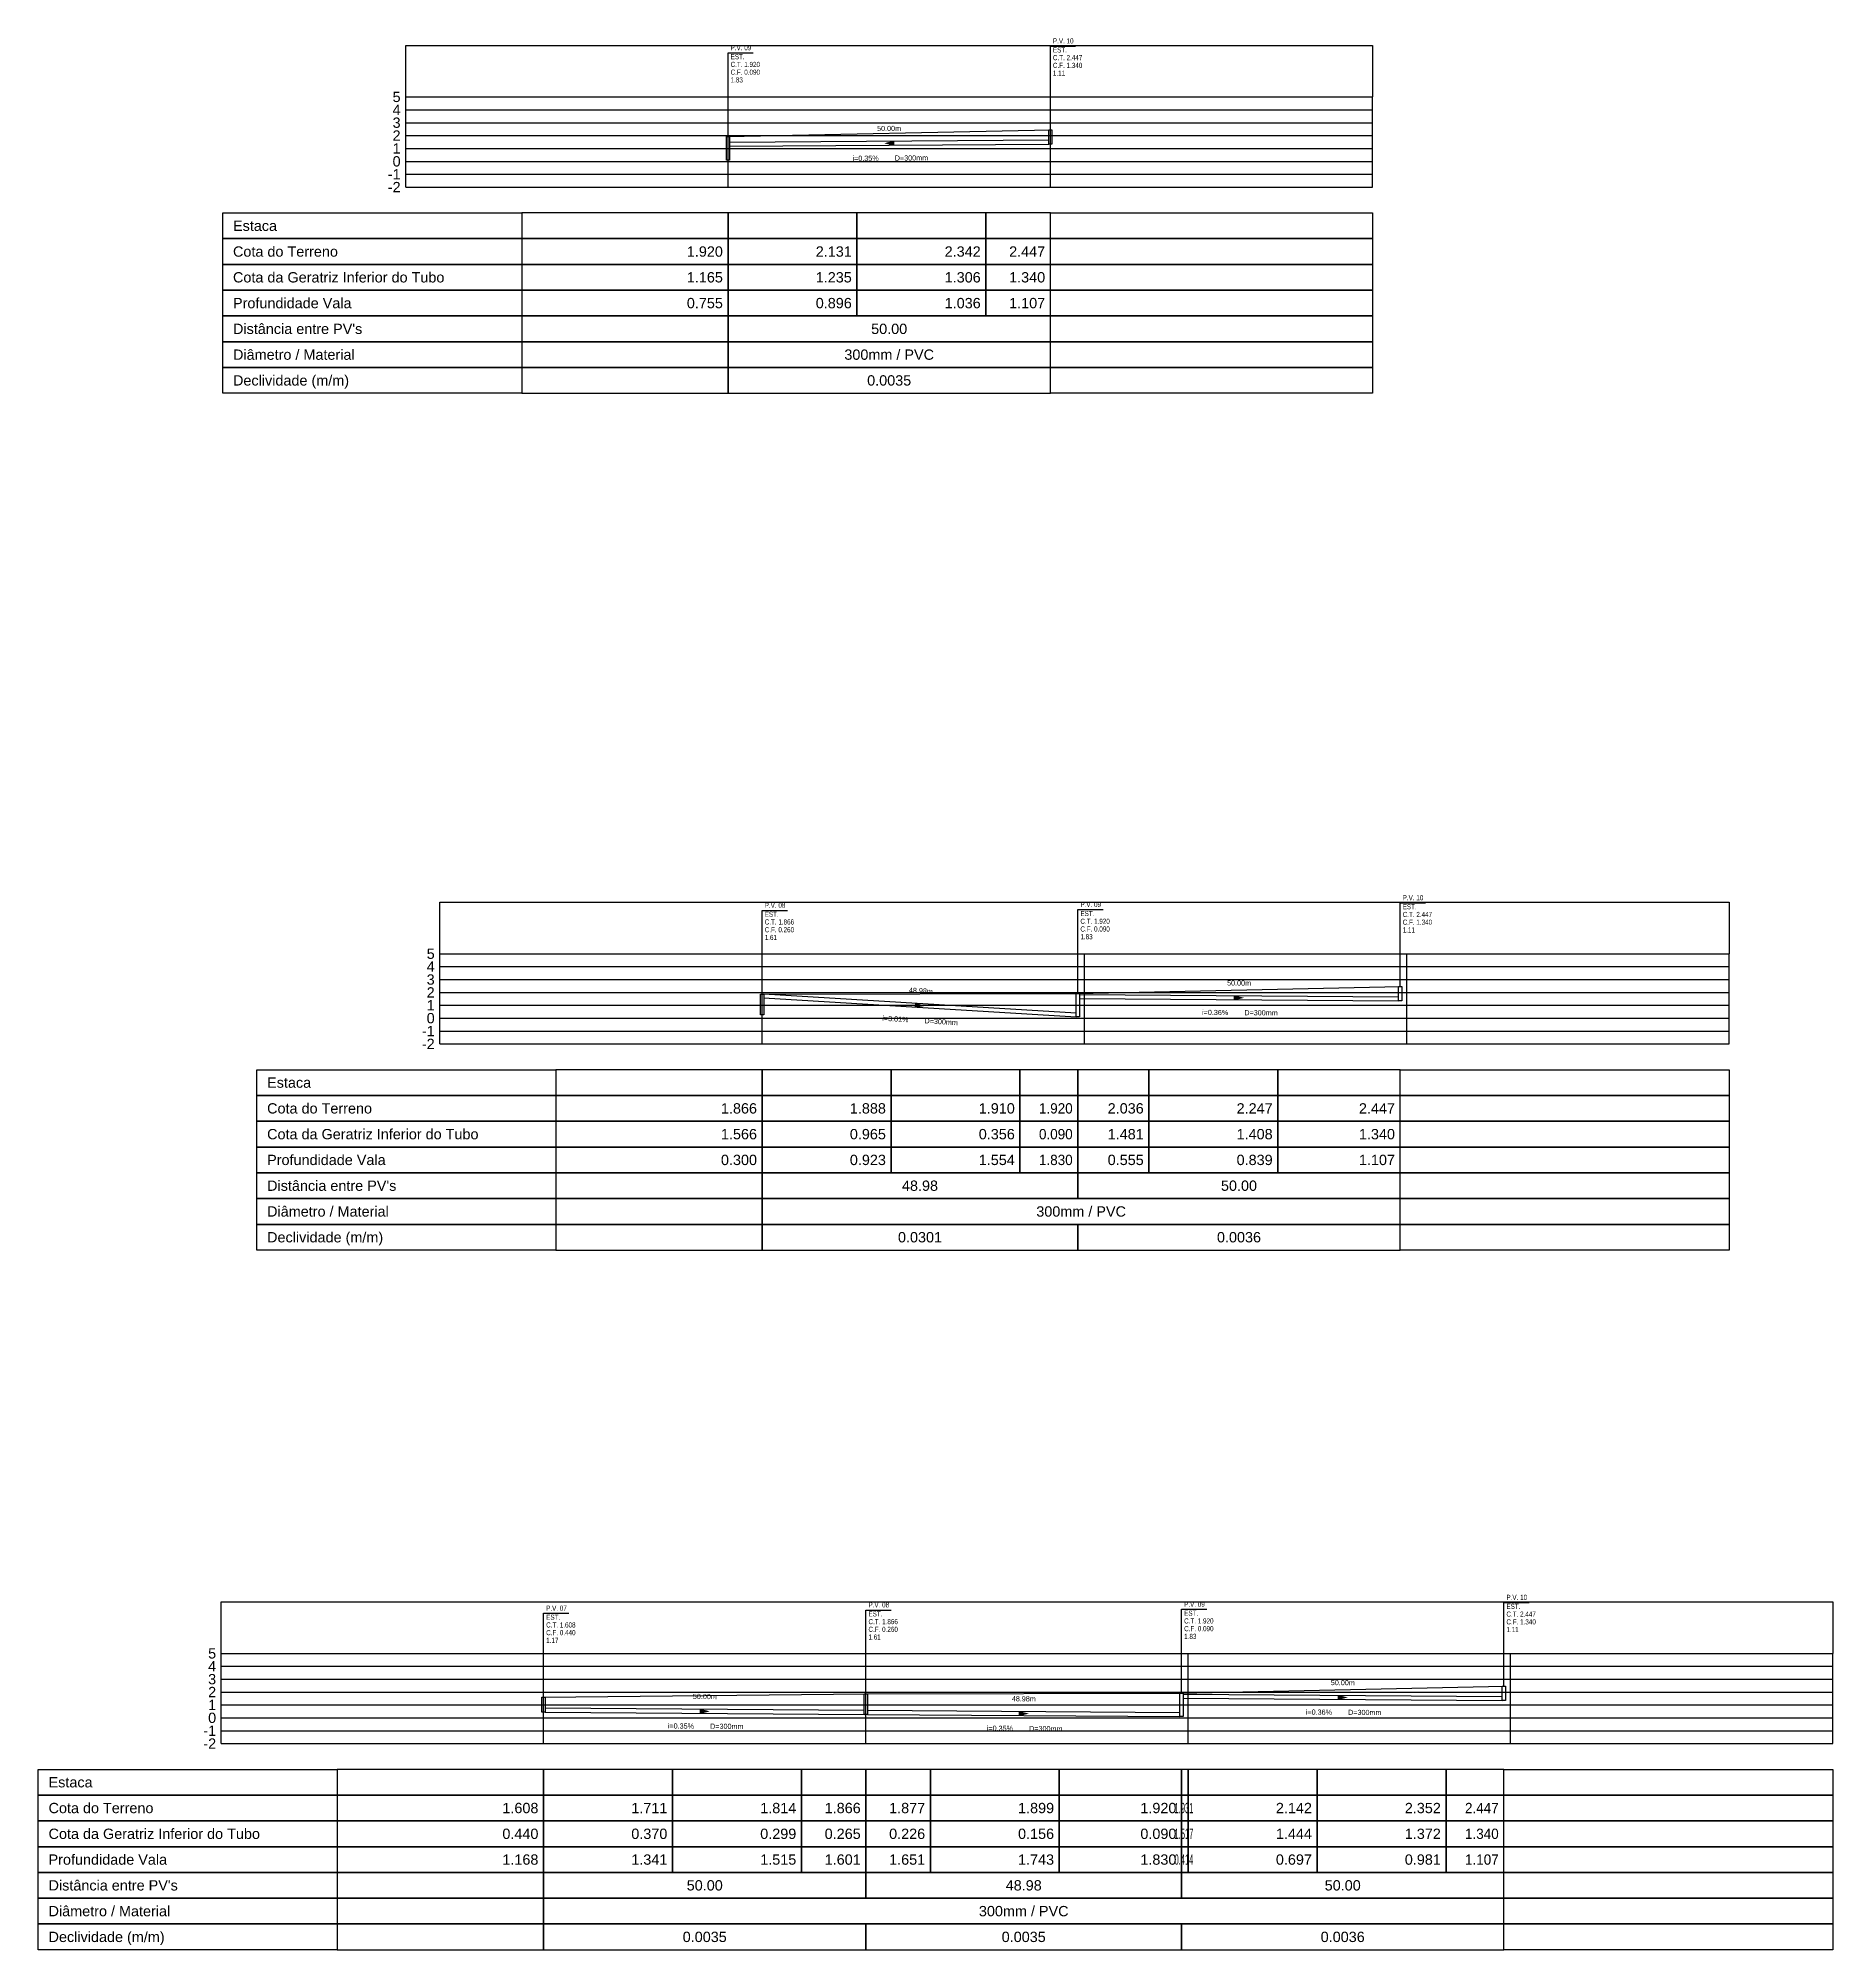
# Model space of a CAD drawing. Extents: x -160 to 364724, y -100 to 7353297.
# Drawn here: x 360170.6 to 360449, y 7351952.1 to 7352248.8 of the extents above; entities that cross this region are included whole.
import ezdxf
from ezdxf.enums import TextEntityAlignment as Align

# ---------------------------------------------------------------- set-up
doc = ezdxf.new("R2010")
doc.units = 0
doc.header["$LTSCALE"] = 5
for name, color, linetype in [('PS_IND_COMPRIMENTO', 7, 'Continuous'), ('PS_IND_DIAMETRO', 7, 'Continuous'), ('PS_IND_FLUXO', 3, 'Continuous'), ('PS_IND_INCLINACAO', 7, 'Continuous'), ('PS_PERFIL_CAIXAS', 7, 'Continuous'), ('PS_PERFIL_COTA_LIN', 7, 'Continuous'), ('PS_PERFIL_COTA_TXT', 5, 'Continuous'), ('PS_PERFIL_GRADE', 8, 'Continuous'), ('PS_PERFIL_TERRENO', 3, 'Continuous'), ('PS_PERFIL_TUBO', 7, 'Continuous'), ('PS_PONTOS_IDENTIFICACAO_LIN', 7, 'Continuous'), ('PS_PONTOS_IDENTIFICACAO_TXT', 7, 'Continuous')]:
    doc.layers.add(name, color=color, linetype=linetype)
doc.styles.get("Standard").update_dxf_attribs({"font": 'arial.ttf'})

msp = doc.modelspace()

# ---------------------------------------------------------------- texts
at = {"layer": 'PS_IND_COMPRIMENTO', "width": 0.8}
for s, rotation, p in [('50.00m', 0.40511, (360302.632, 7352234.814)), ('48.98m', 356.51517, (360307.566, 7352100.981)), ('50.00m', 359.58331, (360356.931, 7352102.19)), ('50.00m', 359.59489, (360274.049, 7351991.449)), ('48.98m', 359.59814, (360323.537, 7351991.094)), ('50.00m', 359.58331, (360373.025, 7351993.604))]:
    msp.add_text(s, height=0.8, rotation=rotation, dxfattribs=at).set_placement(p, align=Align.MIDDLE_CENTER)
at = {"layer": 'PS_IND_DIAMETRO', "width": 0.8}
for rotation, p in [(0.40511, (360306.104, 7352230.238)), (356.51517, (360310.72, 7352096.181)), (359.58331, (360360.337, 7352097.565)), (359.58331, (360376.431, 7351988.979)), (359.59489, (360277.456, 7351986.825)), (359.59814, (360326.944, 7351986.47))]:
    msp.add_text('D=300mm', height=0.8, rotation=rotation, dxfattribs=at).set_placement(p, align=Align.MIDDLE_CENTER)
at = {"layer": 'PS_IND_INCLINACAO', "width": 0.8}
for s, rotation, p in [('i=0.35%', 0.40511, (360298.984, 7352230.188)), ('i=3.01%', 356.51517, (360303.613, 7352096.614)), ('i=0.36%', 359.58331, (360353.217, 7352097.616)), ('i=0.36%', 359.58331, (360369.311, 7351989.031)), ('i=0.35%', 359.59489, (360270.336, 7351986.875)), ('i=0.35%', 359.59814, (360319.824, 7351986.52))]:
    msp.add_text(s, height=0.8, rotation=rotation, dxfattribs=at).set_placement(p, align=Align.MIDDLE_CENTER)
at = {"layer": 'PS_PERFIL_COTA_TXT'}
for s, p in [('Estaca', (360200.848, 7352219.709)), ('Cota do Terreno', (360200.848, 7352215.709)), ('Cota da Geratriz Inferior do Tubo', (360200.848, 7352211.709)), ('Profundidade Vala', (360200.848, 7352207.709)), ("Distância entre PV's", (360200.848, 7352203.709)), ('Diâmetro / Material', (360200.848, 7352199.709)), ('Declividade (m/m)', (360200.848, 7352195.709)), ('Estaca', (360206.138, 7352086.73)), ('Cota do Terreno', (360206.138, 7352082.73)), ('Cota da Geratriz Inferior do Tubo', (360206.138, 7352078.73)), ('Profundidade Vala', (360206.138, 7352074.73)), ("Distância entre PV's", (360206.138, 7352070.73)), ('Diâmetro / Material', (360206.138, 7352066.73)), ('Declividade (m/m)', (360206.138, 7352062.73)), ('Estaca', (360172.232, 7351978.144)), ('Cota do Terreno', (360172.232, 7351974.144)), ('Cota da Geratriz Inferior do Tubo', (360172.232, 7351970.144)), ('Profundidade Vala', (360172.232, 7351966.144)), ("Distância entre PV's", (360172.232, 7351962.144)), ('Diâmetro / Material', (360172.232, 7351958.144)), ('Declividade (m/m)', (360172.232, 7351954.144))]:
    msp.add_text(s, height=1.6, dxfattribs=at).set_placement(p, align=Align.MIDDLE_LEFT)
for s, p in [('1.920', (360276.848, 7352215.709)), ('2.131', (360296.848, 7352215.709)), ('2.342', (360316.848, 7352215.709)), ('2.447', (360326.848, 7352215.709)), ('1.165', (360276.848, 7352211.709)), ('1.235', (360296.848, 7352211.709)), ('1.306', (360316.848, 7352211.709)), ('1.340', (360326.848, 7352211.709)), ('0.755', (360276.848, 7352207.709)), ('0.896', (360296.848, 7352207.709)), ('1.036', (360316.848, 7352207.709)), ('1.107', (360326.848, 7352207.709)), ('1.866', (360282.138, 7352082.73)), ('1.888', (360302.138, 7352082.73)), ('1.910', (360322.138, 7352082.73)), ('2.036', (360342.138, 7352082.73)), ('2.247', (360362.138, 7352082.73)), ('2.447', (360381.114, 7352082.73)), ('1.566', (360282.138, 7352078.73)), ('0.965', (360302.138, 7352078.73)), ('0.356', (360322.138, 7352078.73)), ('1.481', (360342.138, 7352078.73)), ('1.408', (360362.138, 7352078.73)), ('1.340', (360381.114, 7352078.73)), ('0.300', (360282.138, 7352074.73)), ('0.923', (360302.138, 7352074.73)), ('1.554', (360322.138, 7352074.73)), ('0.555', (360342.138, 7352074.73)), ('0.839', (360362.138, 7352074.73)), ('1.107', (360381.114, 7352074.73)), ('1.608', (360248.232, 7351974.144)), ('1.711', (360268.232, 7351974.144)), ('1.814', (360288.232, 7351974.144)), ('1.866', (360298.233, 7351974.144)), ('1.877', (360308.232, 7351974.144)), ('1.899', (360328.232, 7351974.144)), ('1.920', (360347.208, 7351974.144)), ('2.142', (360368.232, 7351974.144)), ('2.352', (360388.232, 7351974.144)), ('0.440', (360248.232, 7351970.144)), ('0.370', (360268.232, 7351970.144)), ('0.299', (360288.232, 7351970.144)), ('0.265', (360298.233, 7351970.144)), ('0.226', (360308.232, 7351970.144)), ('0.156', (360328.232, 7351970.144)), ('0.090', (360347.208, 7351970.144)), ('1.444', (360368.232, 7351970.144)), ('1.372', (360388.232, 7351970.144)), ('1.168', (360248.232, 7351966.144)), ('1.341', (360268.232, 7351966.144)), ('1.515', (360288.232, 7351966.144)), ('1.601', (360298.233, 7351966.144)), ('1.651', (360308.232, 7351966.144)), ('1.743', (360328.232, 7351966.144)), ('1.830', (360347.208, 7351966.144)), ('0.697', (360368.232, 7351966.144)), ('0.981', (360388.232, 7351966.144))]:
    msp.add_text(s, height=1.6, dxfattribs=at).set_placement(p, align=Align.MIDDLE_RIGHT)
for s, p in [('50.00', (360302.648, 7352203.709)), ('300mm / PVC', (360302.648, 7352199.709)), ('0.0035', (360302.648, 7352195.709)), ('48.98', (360307.426, 7352070.73)), ('50.00', (360356.914, 7352070.73)), ('300mm / PVC', (360332.426, 7352066.73)), ('0.0301', (360307.426, 7352062.73)), ('0.0036', (360356.914, 7352062.73)), ('50.00', (360274.033, 7351962.144)), ('48.98', (360323.52, 7351962.144)), ('50.00', (360373.008, 7351962.144)), ('300mm / PVC', (360323.52, 7351958.144)), ('0.0035', (360274.033, 7351954.144)), ('0.0035', (360323.52, 7351954.144)), ('0.0036', (360373.008, 7351954.144))]:
    msp.add_text(s, height=1.6, dxfattribs=at).set_placement(p, align=Align.MIDDLE_CENTER)
for s, width, p in [('1.920', 0.93494, (360331.114, 7352082.73)), ('0.090', 0.93494, (360331.114, 7352078.73)), ('1.830', 0.93494, (360331.114, 7352074.73)), ('1.931', 0.5, (360349.832, 7351974.144)), ('2.447', 0.934962, (360397.208, 7351974.144)), ('1.517', 0.5, (360349.832, 7351970.144)), ('1.340', 0.934962, (360397.208, 7351970.144)), ('0.414', 0.5, (360349.832, 7351966.144)), ('1.107', 0.934962, (360397.208, 7351966.144))]:
    msp.add_text(s, height=1.6, dxfattribs=dict(at, width=width)).set_placement(p, align=Align.MIDDLE_RIGHT)
at = {"layer": 'PS_PONTOS_IDENTIFICACAO_TXT', "width": 0.7}
for s, p in [('P.V. 09', (360278.048, 7352246.949)), ('P.V. 10', (360328.048, 7352248.003)), ('EST. ', (360328.048, 7352246.603)), ('C.T. 1.920', (360278.048, 7352244.349)), ('C.F. 0.090', (360278.048, 7352243.149)), ('EST. ', (360278.048, 7352245.549)), ('C.T. 2.447', (360328.048, 7352245.403)), ('C.F. 1.340', (360328.048, 7352244.203)), ('1.11', (360328.048, 7352243.003)), ('1.83', (360278.048, 7352241.949)), ('P.V. 08', (360283.338, 7352113.862)), ('EST. ', (360283.338, 7352112.462)), ('P.V. 09', (360332.314, 7352113.97)), ('EST. ', (360332.314, 7352112.57)), ('C.T. 2.447', (360382.314, 7352112.424)), ('P.V. 10', (360382.314, 7352115.024)), ('EST. ', (360382.314, 7352113.624)), ('C.T. 1.866', (360283.338, 7352111.262)), ('C.F. 0.260', (360283.338, 7352110.062)), ('C.T. 1.920', (360332.314, 7352111.37)), ('C.F. 0.090', (360332.314, 7352110.17)), ('C.F. 1.340', (360382.314, 7352111.224)), ('1.11', (360382.314, 7352110.024)), ('1.61', (360283.338, 7352108.862)), ('1.83', (360332.314, 7352108.97)), ('P.V. 10', (360398.408, 7352006.438)), ('P.V. 07', (360249.432, 7352004.76)), ('EST. ', (360249.432, 7352003.36)), ('C.T. 1.866', (360299.433, 7352002.676)), ('P.V. 08', (360299.433, 7352005.276)), ('EST. ', (360299.433, 7352003.876)), ('C.T. 1.920', (360348.408, 7352002.784)), ('P.V. 09', (360348.408, 7352005.384)), ('EST. ', (360348.408, 7352003.984)), ('C.T. 2.447', (360398.408, 7352003.838)), ('C.F. 1.340', (360398.408, 7352002.638)), ('EST. ', (360398.408, 7352005.038)), ('C.T. 1.608', (360249.432, 7352002.16)), ('C.F. 0.440', (360249.432, 7352000.96)), ('1.17', (360249.432, 7351999.76)), ('C.F. 0.260', (360299.433, 7352001.476)), ('1.61', (360299.433, 7352000.276)), ('C.F. 0.090', (360348.408, 7352001.584)), ('1.83', (360348.408, 7352000.384)), ('1.11', (360398.408, 7352001.438))]:
    msp.add_text(s, height=0.8, dxfattribs=at).set_placement(p)

# ---------------------------------------------------------------- blocks, each defined once
blk = doc.blocks.new('*U245')
at = {"layer": 'PS_PERFIL_GRADE', "linetype": 'Continuous'}
for p, q in [((0, 0), (0, 14)), ((0, 14), (150, 14)), ((0, 12), (150, 12)), ((50, 0), (50, 14)), ((100, 0), (100, 14)), ((150, 0), (150, 14)), ((0, 10), (150, 10)), ((0, 8), (150, 8)), ((0, 6), (150, 6)), ((0, 4), (150, 4)), ((0, 2), (150, 2)), ((0, 0), (150, 0))]:
    blk.add_line(p, q, dxfattribs=at)
blk.add_lwpolyline([(0, 14), (0, 22), (150, 22), (150, 14)], dxfattribs=at)
at = {"layer": 'PS_PERFIL_GRADE'}
for s, p in [('4', (-0.8, 12)), ('5', (-0.8, 14)), ('3', (-0.8, 10)), ('2', (-0.8, 8)), ('1', (-0.8, 6)), ('0', (-0.8, 4)), ('-1', (-0.8, 2)), ('-2', (-0.8, 0))]:
    blk.add_text(s, height=1.6, dxfattribs=at).set_placement(p, align=Align.MIDDLE_RIGHT)
blk = doc.blocks.new('*U246')
at = {"layer": 'PS_PERFIL_GRADE', "linetype": 'Continuous'}
for p, q in [((0, 0), (0, 14)), ((0, 14), (200, 14)), ((0, 12), (200, 12)), ((50, 0), (50, 14)), ((100, 0), (100, 14)), ((150, 0), (150, 14)), ((200, 0), (200, 14)), ((0, 10), (200, 10)), ((0, 8), (200, 8)), ((0, 6), (200, 6)), ((0, 4), (200, 4)), ((0, 2), (200, 2)), ((0, 0), (200, 0))]:
    blk.add_line(p, q, dxfattribs=at)
blk.add_lwpolyline([(0, 14), (0, 22), (200, 22), (200, 14)], dxfattribs=at)
at = {"layer": 'PS_PERFIL_GRADE'}
for s, p in [('4', (-0.8, 12)), ('5', (-0.8, 14)), ('3', (-0.8, 10)), ('2', (-0.8, 8)), ('1', (-0.8, 6)), ('0', (-0.8, 4)), ('-1', (-0.8, 2)), ('-2', (-0.8, 0))]:
    blk.add_text(s, height=1.6, dxfattribs=at).set_placement(p, align=Align.MIDDLE_RIGHT)
blk = doc.blocks.new('*U247')
at = {"layer": 'PS_PERFIL_GRADE', "linetype": 'Continuous'}
for p, q in [((0, 0), (0, 14)), ((0, 14), (250, 14)), ((0, 12), (250, 12)), ((50, 0), (50, 14)), ((100, 0), (100, 14)), ((150, 0), (150, 14)), ((200, 0), (200, 14)), ((250, 0), (250, 14)), ((0, 10), (250, 10)), ((0, 8), (250, 8)), ((0, 6), (250, 6)), ((0, 4), (250, 4)), ((0, 2), (250, 2)), ((0, 0), (250, 0))]:
    blk.add_line(p, q, dxfattribs=at)
blk.add_lwpolyline([(0, 14), (0, 22), (250, 22), (250, 14)], dxfattribs=at)
at = {"layer": 'PS_PERFIL_GRADE'}
for s, p in [('4', (-0.8, 12)), ('5', (-0.8, 14)), ('3', (-0.8, 10)), ('2', (-0.8, 8)), ('1', (-0.8, 6)), ('0', (-0.8, 4)), ('-1', (-0.8, 2)), ('-2', (-0.8, 0))]:
    blk.add_text(s, height=1.6, dxfattribs=at).set_placement(p, align=Align.MIDDLE_RIGHT)

# ---------------------------------------------------------------- linework, layer by layer
at = {"layer": 'PS_IND_FLUXO'}
for points in [[(360303.448, 7352232.519, 0.8, 0, 0), (360301.848, 7352232.508, 0, 0, 0)], [(360306.628, 7352098.734, 0.8, 0, 0), (360308.225, 7352098.637, 0, 0, 0)], [(360356.114, 7352099.895, 0.8, 0, 0), (360357.714, 7352099.884, 0, 0, 0)], [(360372.208, 7351991.31, 0.8, 0, 0), (360373.808, 7351991.298, 0, 0, 0)], [(360273.233, 7351989.155, 0.8, 0, 0), (360274.833, 7351989.143, 0, 0, 0)], [(360322.72, 7351988.8, 0.8, 0, 0), (360324.32, 7351988.788, 0, 0, 0)]]:
    msp.add_lwpolyline(points, format="xyseb", dxfattribs=at)
at = {"layer": 'PS_PERFIL_CAIXAS', "linetype": 'Continuous'}
for points in [[(360277.398, 7352233.549), (360277.898, 7352233.549), (360277.898, 7352229.889), (360277.398, 7352229.889)], [(360327.398, 7352234.603), (360327.898, 7352234.603), (360327.898, 7352232.389), (360327.398, 7352232.389)], [(360381.664, 7352101.624), (360382.164, 7352101.624), (360382.164, 7352099.41), (360381.664, 7352099.41)], [(360282.688, 7352100.462), (360283.188, 7352100.462), (360283.188, 7352097.25), (360282.688, 7352097.25)], [(360331.664, 7352100.57), (360332.164, 7352100.57), (360332.164, 7352096.91), (360331.664, 7352096.91)], [(360298.783, 7351991.876), (360299.283, 7351991.876), (360299.283, 7351988.664), (360298.783, 7351988.664)], [(360347.758, 7351991.984), (360348.258, 7351991.984), (360348.258, 7351988.324), (360347.758, 7351988.324)], [(360397.758, 7351993.038), (360398.258, 7351993.038), (360398.258, 7351990.824), (360397.758, 7351990.824)], [(360248.782, 7351991.36), (360249.282, 7351991.36), (360249.282, 7351989.024), (360248.782, 7351989.024)]]:
    msp.add_lwpolyline(points, close=True, dxfattribs=at)
at = {"layer": 'PS_PERFIL_COTA_LIN', "linetype": 'Continuous'}
for points in [[(360245.648, 7352221.709), (360245.648, 7352217.709), (360199.248, 7352217.709), (360199.248, 7352221.709)], [(360245.648, 7352221.709), (360245.648, 7352217.709), (360277.648, 7352217.709), (360277.648, 7352221.709)], [(360277.648, 7352221.709), (360277.648, 7352217.709), (360297.648, 7352217.709), (360297.648, 7352221.709)], [(360297.648, 7352221.709), (360297.648, 7352217.709), (360317.648, 7352217.709), (360317.648, 7352221.709)], [(360317.648, 7352221.709), (360317.648, 7352217.709), (360327.648, 7352217.709), (360327.648, 7352221.709)], [(360377.648, 7352221.709), (360377.648, 7352217.709), (360327.648, 7352217.709), (360327.648, 7352221.709)], [(360245.648, 7352217.709), (360245.648, 7352213.709), (360199.248, 7352213.709), (360199.248, 7352217.709)], [(360245.648, 7352217.709), (360245.648, 7352213.709), (360277.648, 7352213.709), (360277.648, 7352217.709)], [(360277.648, 7352217.709), (360277.648, 7352213.709), (360297.648, 7352213.709), (360297.648, 7352217.709)], [(360297.648, 7352217.709), (360297.648, 7352213.709), (360317.648, 7352213.709), (360317.648, 7352217.709)], [(360317.648, 7352217.709), (360317.648, 7352213.709), (360327.648, 7352213.709), (360327.648, 7352217.709)], [(360377.648, 7352217.709), (360377.648, 7352213.709), (360327.648, 7352213.709), (360327.648, 7352217.709)], [(360245.648, 7352213.709), (360245.648, 7352209.709), (360199.248, 7352209.709), (360199.248, 7352213.709)], [(360245.648, 7352213.709), (360245.648, 7352209.709), (360277.648, 7352209.709), (360277.648, 7352213.709)], [(360277.648, 7352213.709), (360277.648, 7352209.709), (360297.648, 7352209.709), (360297.648, 7352213.709)], [(360297.648, 7352213.709), (360297.648, 7352209.709), (360317.648, 7352209.709), (360317.648, 7352213.709)], [(360317.648, 7352213.709), (360317.648, 7352209.709), (360327.648, 7352209.709), (360327.648, 7352213.709)], [(360377.648, 7352213.709), (360377.648, 7352209.709), (360327.648, 7352209.709), (360327.648, 7352213.709)], [(360245.648, 7352209.709), (360245.648, 7352205.709), (360199.248, 7352205.709), (360199.248, 7352209.709)], [(360245.648, 7352209.709), (360245.648, 7352205.709), (360277.648, 7352205.709), (360277.648, 7352209.709)], [(360277.648, 7352209.709), (360277.648, 7352205.709), (360297.648, 7352205.709), (360297.648, 7352209.709)], [(360297.648, 7352209.709), (360297.648, 7352205.709), (360317.648, 7352205.709), (360317.648, 7352209.709)], [(360317.648, 7352209.709), (360317.648, 7352205.709), (360327.648, 7352205.709), (360327.648, 7352209.709)], [(360377.648, 7352209.709), (360377.648, 7352205.709), (360327.648, 7352205.709), (360327.648, 7352209.709)], [(360245.648, 7352205.709), (360245.648, 7352201.709), (360199.248, 7352201.709), (360199.248, 7352205.709)], [(360245.648, 7352205.709), (360245.648, 7352201.709), (360277.648, 7352201.709), (360277.648, 7352205.709)], [(360277.648, 7352205.709), (360277.648, 7352201.709), (360327.648, 7352201.709), (360327.648, 7352205.709)], [(360377.648, 7352205.709), (360377.648, 7352201.709), (360327.648, 7352201.709), (360327.648, 7352205.709)], [(360245.648, 7352201.709), (360245.648, 7352197.709), (360199.248, 7352197.709), (360199.248, 7352201.709)], [(360245.648, 7352201.709), (360245.648, 7352197.709), (360277.648, 7352197.709), (360277.648, 7352201.709)], [(360277.648, 7352201.709), (360277.648, 7352197.709), (360327.648, 7352197.709), (360327.648, 7352201.709)], [(360377.648, 7352201.709), (360377.648, 7352197.709), (360327.648, 7352197.709), (360327.648, 7352201.709)], [(360245.648, 7352197.709), (360245.648, 7352193.709), (360199.248, 7352193.709), (360199.248, 7352197.709)], [(360245.648, 7352197.709), (360245.648, 7352193.709), (360277.648, 7352193.709), (360277.648, 7352197.709)], [(360277.648, 7352197.709), (360277.648, 7352193.709), (360327.648, 7352193.709), (360327.648, 7352197.709)], [(360377.648, 7352197.709), (360377.648, 7352193.709), (360327.648, 7352193.709), (360327.648, 7352197.709)], [(360250.938, 7352088.73), (360250.938, 7352084.73), (360204.538, 7352084.73), (360204.538, 7352088.73)], [(360250.938, 7352088.73), (360250.938, 7352084.73), (360282.938, 7352084.73), (360282.938, 7352088.73)], [(360282.938, 7352088.73), (360282.938, 7352084.73), (360302.938, 7352084.73), (360302.938, 7352088.73)], [(360302.938, 7352088.73), (360302.938, 7352084.73), (360322.938, 7352084.73), (360322.938, 7352088.73)], [(360322.938, 7352088.73), (360322.938, 7352084.73), (360331.914, 7352084.73), (360331.914, 7352088.73)], [(360331.914, 7352088.73), (360331.914, 7352084.73), (360342.938, 7352084.73), (360342.938, 7352088.73)], [(360342.938, 7352088.73), (360342.938, 7352084.73), (360362.938, 7352084.73), (360362.938, 7352088.73)], [(360362.938, 7352088.73), (360362.938, 7352084.73), (360381.914, 7352084.73), (360381.914, 7352088.73)], [(360432.938, 7352088.73), (360432.938, 7352084.73), (360381.914, 7352084.73), (360381.914, 7352088.73)], [(360250.938, 7352084.73), (360250.938, 7352080.73), (360204.538, 7352080.73), (360204.538, 7352084.73)], [(360250.938, 7352084.73), (360250.938, 7352080.73), (360282.938, 7352080.73), (360282.938, 7352084.73)], [(360282.938, 7352084.73), (360282.938, 7352080.73), (360302.938, 7352080.73), (360302.938, 7352084.73)], [(360302.938, 7352084.73), (360302.938, 7352080.73), (360322.938, 7352080.73), (360322.938, 7352084.73)], [(360322.938, 7352084.73), (360322.938, 7352080.73), (360331.914, 7352080.73), (360331.914, 7352084.73)], [(360331.914, 7352084.73), (360331.914, 7352080.73), (360342.938, 7352080.73), (360342.938, 7352084.73)], [(360342.938, 7352084.73), (360342.938, 7352080.73), (360362.938, 7352080.73), (360362.938, 7352084.73)], [(360362.938, 7352084.73), (360362.938, 7352080.73), (360381.914, 7352080.73), (360381.914, 7352084.73)], [(360432.938, 7352084.73), (360432.938, 7352080.73), (360381.914, 7352080.73), (360381.914, 7352084.73)], [(360250.938, 7352080.73), (360250.938, 7352076.73), (360204.538, 7352076.73), (360204.538, 7352080.73)], [(360250.938, 7352080.73), (360250.938, 7352076.73), (360282.938, 7352076.73), (360282.938, 7352080.73)], [(360282.938, 7352080.73), (360282.938, 7352076.73), (360302.938, 7352076.73), (360302.938, 7352080.73)], [(360302.938, 7352080.73), (360302.938, 7352076.73), (360322.938, 7352076.73), (360322.938, 7352080.73)], [(360322.938, 7352080.73), (360322.938, 7352076.73), (360331.914, 7352076.73), (360331.914, 7352080.73)], [(360331.914, 7352080.73), (360331.914, 7352076.73), (360342.938, 7352076.73), (360342.938, 7352080.73)], [(360342.938, 7352080.73), (360342.938, 7352076.73), (360362.938, 7352076.73), (360362.938, 7352080.73)], [(360362.938, 7352080.73), (360362.938, 7352076.73), (360381.914, 7352076.73), (360381.914, 7352080.73)], [(360432.938, 7352080.73), (360432.938, 7352076.73), (360381.914, 7352076.73), (360381.914, 7352080.73)], [(360250.938, 7352076.73), (360250.938, 7352072.73), (360204.538, 7352072.73), (360204.538, 7352076.73)], [(360250.938, 7352076.73), (360250.938, 7352072.73), (360282.938, 7352072.73), (360282.938, 7352076.73)], [(360282.938, 7352076.73), (360282.938, 7352072.73), (360302.938, 7352072.73), (360302.938, 7352076.73)], [(360302.938, 7352076.73), (360302.938, 7352072.73), (360322.938, 7352072.73), (360322.938, 7352076.73)], [(360322.938, 7352076.73), (360322.938, 7352072.73), (360331.914, 7352072.73), (360331.914, 7352076.73)], [(360331.914, 7352076.73), (360331.914, 7352072.73), (360342.938, 7352072.73), (360342.938, 7352076.73)], [(360342.938, 7352076.73), (360342.938, 7352072.73), (360362.938, 7352072.73), (360362.938, 7352076.73)], [(360362.938, 7352076.73), (360362.938, 7352072.73), (360381.914, 7352072.73), (360381.914, 7352076.73)], [(360432.938, 7352076.73), (360432.938, 7352072.73), (360381.914, 7352072.73), (360381.914, 7352076.73)], [(360250.938, 7352072.73), (360250.938, 7352068.73), (360204.538, 7352068.73), (360204.538, 7352072.73)], [(360250.938, 7352072.73), (360250.938, 7352068.73), (360282.938, 7352068.73), (360282.938, 7352072.73)], [(360282.938, 7352072.73), (360282.938, 7352068.73), (360331.914, 7352068.73), (360331.914, 7352072.73)], [(360331.914, 7352072.73), (360331.914, 7352068.73), (360381.914, 7352068.73), (360381.914, 7352072.73)], [(360432.938, 7352072.73), (360432.938, 7352068.73), (360381.914, 7352068.73), (360381.914, 7352072.73)], [(360250.938, 7352068.73), (360250.938, 7352064.73), (360204.538, 7352064.73), (360204.538, 7352068.73)], [(360250.938, 7352068.73), (360250.938, 7352064.73), (360282.938, 7352064.73), (360282.938, 7352068.73)], [(360282.938, 7352068.73), (360282.938, 7352064.73), (360381.914, 7352064.73), (360381.914, 7352068.73)], [(360432.938, 7352068.73), (360432.938, 7352064.73), (360381.914, 7352064.73), (360381.914, 7352068.73)], [(360250.938, 7352064.73), (360250.938, 7352060.73), (360204.538, 7352060.73), (360204.538, 7352064.73)], [(360250.938, 7352064.73), (360250.938, 7352060.73), (360282.938, 7352060.73), (360282.938, 7352064.73)], [(360282.938, 7352064.73), (360282.938, 7352060.73), (360331.914, 7352060.73), (360331.914, 7352064.73)], [(360331.914, 7352064.73), (360331.914, 7352060.73), (360381.914, 7352060.73), (360381.914, 7352064.73)], [(360432.938, 7352064.73), (360432.938, 7352060.73), (360381.914, 7352060.73), (360381.914, 7352064.73)], [(360217.032, 7351980.144), (360217.032, 7351976.144), (360170.632, 7351976.144), (360170.632, 7351980.144)], [(360217.032, 7351980.144), (360217.032, 7351976.144), (360249.032, 7351976.144), (360249.032, 7351980.144)], [(360249.032, 7351980.144), (360249.032, 7351976.144), (360269.032, 7351976.144), (360269.032, 7351980.144)], [(360269.032, 7351980.144), (360269.032, 7351976.144), (360289.032, 7351976.144), (360289.032, 7351980.144)], [(360289.032, 7351980.144), (360289.032, 7351976.144), (360299.033, 7351976.144), (360299.033, 7351980.144)], [(360299.033, 7351980.144), (360299.033, 7351976.144), (360309.032, 7351976.144), (360309.032, 7351980.144)], [(360309.032, 7351980.144), (360309.032, 7351976.144), (360329.032, 7351976.144), (360329.032, 7351980.144)], [(360329.032, 7351980.144), (360329.032, 7351976.144), (360348.008, 7351976.144), (360348.008, 7351980.144)], [(360348.008, 7351980.144), (360348.008, 7351976.144), (360349.032, 7351976.144), (360349.032, 7351980.144)], [(360349.032, 7351980.144), (360349.032, 7351976.144), (360369.032, 7351976.144), (360369.032, 7351980.144)], [(360369.032, 7351980.144), (360369.032, 7351976.144), (360389.032, 7351976.144), (360389.032, 7351980.144)], [(360389.032, 7351980.144), (360389.032, 7351976.144), (360398.008, 7351976.144), (360398.008, 7351980.144)], [(360449.032, 7351980.144), (360449.032, 7351976.144), (360398.008, 7351976.144), (360398.008, 7351980.144)], [(360217.032, 7351976.144), (360217.032, 7351972.144), (360170.632, 7351972.144), (360170.632, 7351976.144)], [(360217.032, 7351976.144), (360217.032, 7351972.144), (360249.032, 7351972.144), (360249.032, 7351976.144)], [(360249.032, 7351976.144), (360249.032, 7351972.144), (360269.032, 7351972.144), (360269.032, 7351976.144)], [(360269.032, 7351976.144), (360269.032, 7351972.144), (360289.032, 7351972.144), (360289.032, 7351976.144)], [(360289.032, 7351976.144), (360289.032, 7351972.144), (360299.033, 7351972.144), (360299.033, 7351976.144)], [(360299.033, 7351976.144), (360299.033, 7351972.144), (360309.032, 7351972.144), (360309.032, 7351976.144)], [(360309.032, 7351976.144), (360309.032, 7351972.144), (360329.032, 7351972.144), (360329.032, 7351976.144)], [(360329.032, 7351976.144), (360329.032, 7351972.144), (360348.008, 7351972.144), (360348.008, 7351976.144)], [(360348.008, 7351976.144), (360348.008, 7351972.144), (360349.032, 7351972.144), (360349.032, 7351976.144)], [(360349.032, 7351976.144), (360349.032, 7351972.144), (360369.032, 7351972.144), (360369.032, 7351976.144)], [(360369.032, 7351976.144), (360369.032, 7351972.144), (360389.032, 7351972.144), (360389.032, 7351976.144)], [(360389.032, 7351976.144), (360389.032, 7351972.144), (360398.008, 7351972.144), (360398.008, 7351976.144)], [(360449.032, 7351976.144), (360449.032, 7351972.144), (360398.008, 7351972.144), (360398.008, 7351976.144)], [(360217.032, 7351972.144), (360217.032, 7351968.144), (360170.632, 7351968.144), (360170.632, 7351972.144)], [(360217.032, 7351972.144), (360217.032, 7351968.144), (360249.032, 7351968.144), (360249.032, 7351972.144)], [(360249.032, 7351972.144), (360249.032, 7351968.144), (360269.032, 7351968.144), (360269.032, 7351972.144)], [(360269.032, 7351972.144), (360269.032, 7351968.144), (360289.032, 7351968.144), (360289.032, 7351972.144)], [(360289.032, 7351972.144), (360289.032, 7351968.144), (360299.033, 7351968.144), (360299.033, 7351972.144)], [(360299.033, 7351972.144), (360299.033, 7351968.144), (360309.032, 7351968.144), (360309.032, 7351972.144)], [(360309.032, 7351972.144), (360309.032, 7351968.144), (360329.032, 7351968.144), (360329.032, 7351972.144)], [(360329.032, 7351972.144), (360329.032, 7351968.144), (360348.008, 7351968.144), (360348.008, 7351972.144)], [(360348.008, 7351972.144), (360348.008, 7351968.144), (360349.032, 7351968.144), (360349.032, 7351972.144)], [(360349.032, 7351972.144), (360349.032, 7351968.144), (360369.032, 7351968.144), (360369.032, 7351972.144)], [(360369.032, 7351972.144), (360369.032, 7351968.144), (360389.032, 7351968.144), (360389.032, 7351972.144)], [(360389.032, 7351972.144), (360389.032, 7351968.144), (360398.008, 7351968.144), (360398.008, 7351972.144)], [(360449.032, 7351972.144), (360449.032, 7351968.144), (360398.008, 7351968.144), (360398.008, 7351972.144)], [(360217.032, 7351968.144), (360217.032, 7351964.144), (360170.632, 7351964.144), (360170.632, 7351968.144)], [(360217.032, 7351968.144), (360217.032, 7351964.144), (360249.032, 7351964.144), (360249.032, 7351968.144)], [(360249.032, 7351968.144), (360249.032, 7351964.144), (360269.032, 7351964.144), (360269.032, 7351968.144)], [(360269.032, 7351968.144), (360269.032, 7351964.144), (360289.032, 7351964.144), (360289.032, 7351968.144)], [(360289.032, 7351968.144), (360289.032, 7351964.144), (360299.033, 7351964.144), (360299.033, 7351968.144)], [(360299.033, 7351968.144), (360299.033, 7351964.144), (360309.032, 7351964.144), (360309.032, 7351968.144)], [(360309.032, 7351968.144), (360309.032, 7351964.144), (360329.032, 7351964.144), (360329.032, 7351968.144)], [(360329.032, 7351968.144), (360329.032, 7351964.144), (360348.008, 7351964.144), (360348.008, 7351968.144)], [(360348.008, 7351968.144), (360348.008, 7351964.144), (360349.032, 7351964.144), (360349.032, 7351968.144)], [(360349.032, 7351968.144), (360349.032, 7351964.144), (360369.032, 7351964.144), (360369.032, 7351968.144)], [(360369.032, 7351968.144), (360369.032, 7351964.144), (360389.032, 7351964.144), (360389.032, 7351968.144)], [(360389.032, 7351968.144), (360389.032, 7351964.144), (360398.008, 7351964.144), (360398.008, 7351968.144)], [(360449.032, 7351968.144), (360449.032, 7351964.144), (360398.008, 7351964.144), (360398.008, 7351968.144)], [(360217.032, 7351964.144), (360217.032, 7351960.144), (360170.632, 7351960.144), (360170.632, 7351964.144)], [(360217.032, 7351964.144), (360217.032, 7351960.144), (360249.032, 7351960.144), (360249.032, 7351964.144)], [(360249.032, 7351964.144), (360249.032, 7351960.144), (360299.033, 7351960.144), (360299.033, 7351964.144)], [(360299.033, 7351964.144), (360299.033, 7351960.144), (360348.008, 7351960.144), (360348.008, 7351964.144)], [(360348.008, 7351964.144), (360348.008, 7351960.144), (360398.008, 7351960.144), (360398.008, 7351964.144)], [(360449.032, 7351964.144), (360449.032, 7351960.144), (360398.008, 7351960.144), (360398.008, 7351964.144)], [(360217.032, 7351960.144), (360217.032, 7351956.144), (360170.632, 7351956.144), (360170.632, 7351960.144)], [(360217.032, 7351960.144), (360217.032, 7351956.144), (360249.032, 7351956.144), (360249.032, 7351960.144)], [(360249.032, 7351960.144), (360249.032, 7351956.144), (360398.008, 7351956.144), (360398.008, 7351960.144)], [(360449.032, 7351960.144), (360449.032, 7351956.144), (360398.008, 7351956.144), (360398.008, 7351960.144)], [(360217.032, 7351956.144), (360217.032, 7351952.144), (360170.632, 7351952.144), (360170.632, 7351956.144)], [(360217.032, 7351956.144), (360217.032, 7351952.144), (360249.032, 7351952.144), (360249.032, 7351956.144)], [(360249.032, 7351956.144), (360249.032, 7351952.144), (360299.033, 7351952.144), (360299.033, 7351956.144)], [(360299.033, 7351956.144), (360299.033, 7351952.144), (360348.008, 7351952.144), (360348.008, 7351956.144)], [(360348.008, 7351956.144), (360348.008, 7351952.144), (360398.008, 7351952.144), (360398.008, 7351956.144)], [(360449.032, 7351956.144), (360449.032, 7351952.144), (360398.008, 7351952.144), (360398.008, 7351956.144)]]:
    msp.add_lwpolyline(points, close=True, dxfattribs=at)
for points in [[(360277.648, 7352205.709), (360297.648, 7352205.709)], [(360297.648, 7352205.709), (360317.648, 7352205.709)], [(360317.648, 7352205.709), (360327.648, 7352205.709)], [(360277.648, 7352201.709), (360297.648, 7352201.709)], [(360277.648, 7352201.709), (360297.648, 7352201.709)], [(360297.648, 7352201.709), (360317.648, 7352201.709)], [(360297.648, 7352201.709), (360317.648, 7352201.709)], [(360317.648, 7352201.709), (360327.648, 7352201.709)], [(360317.648, 7352201.709), (360327.648, 7352201.709)], [(360277.648, 7352197.709), (360297.648, 7352197.709)], [(360277.648, 7352197.709), (360297.648, 7352197.709)], [(360297.648, 7352197.709), (360317.648, 7352197.709)], [(360297.648, 7352197.709), (360317.648, 7352197.709)], [(360317.648, 7352197.709), (360327.648, 7352197.709)], [(360317.648, 7352197.709), (360327.648, 7352197.709)], [(360277.648, 7352193.709), (360297.648, 7352193.709)], [(360297.648, 7352193.709), (360317.648, 7352193.709)], [(360317.648, 7352193.709), (360327.648, 7352193.709)], [(360282.938, 7352072.73), (360302.938, 7352072.73)], [(360302.938, 7352072.73), (360322.938, 7352072.73)], [(360322.938, 7352072.73), (360331.914, 7352072.73)], [(360342.938, 7352072.73), (360362.938, 7352072.73)], [(360362.938, 7352072.73), (360381.914, 7352072.73)], [(360250.938, 7352068.73), (360282.938, 7352068.73)], [(360282.938, 7352068.73), (360302.938, 7352068.73)], [(360282.938, 7352068.73), (360302.938, 7352068.73)], [(360302.938, 7352068.73), (360322.938, 7352068.73)], [(360302.938, 7352068.73), (360322.938, 7352068.73)], [(360322.938, 7352068.73), (360331.914, 7352068.73)], [(360322.938, 7352068.73), (360331.914, 7352068.73)], [(360342.938, 7352068.73), (360362.938, 7352068.73)], [(360342.938, 7352068.73), (360362.938, 7352068.73)], [(360362.938, 7352068.73), (360381.914, 7352068.73)], [(360362.938, 7352068.73), (360381.914, 7352068.73)], [(360250.938, 7352064.73), (360282.938, 7352064.73)], [(360282.938, 7352064.73), (360302.938, 7352064.73)], [(360282.938, 7352064.73), (360302.938, 7352064.73)], [(360302.938, 7352064.73), (360322.938, 7352064.73)], [(360302.938, 7352064.73), (360322.938, 7352064.73)], [(360322.938, 7352064.73), (360331.914, 7352064.73)], [(360322.938, 7352064.73), (360331.914, 7352064.73)], [(360342.938, 7352064.73), (360362.938, 7352064.73)], [(360342.938, 7352064.73), (360362.938, 7352064.73)], [(360362.938, 7352064.73), (360381.914, 7352064.73)], [(360362.938, 7352064.73), (360381.914, 7352064.73)], [(360282.938, 7352060.73), (360302.938, 7352060.73)], [(360302.938, 7352060.73), (360322.938, 7352060.73)], [(360322.938, 7352060.73), (360331.914, 7352060.73)], [(360342.938, 7352060.73), (360362.938, 7352060.73)], [(360362.938, 7352060.73), (360381.914, 7352060.73)], [(360249.032, 7351964.144), (360269.032, 7351964.144)], [(360269.032, 7351964.144), (360289.032, 7351964.144)], [(360289.032, 7351964.144), (360299.033, 7351964.144)], [(360309.032, 7351964.144), (360329.032, 7351964.144)], [(360329.032, 7351964.144), (360348.008, 7351964.144)], [(360349.032, 7351964.144), (360369.032, 7351964.144)], [(360369.032, 7351964.144), (360389.032, 7351964.144)], [(360389.032, 7351964.144), (360398.008, 7351964.144)], [(360217.032, 7351960.144), (360249.032, 7351960.144)], [(360249.032, 7351960.144), (360269.032, 7351960.144)], [(360249.032, 7351960.144), (360269.032, 7351960.144)], [(360269.032, 7351960.144), (360289.032, 7351960.144)], [(360269.032, 7351960.144), (360289.032, 7351960.144)], [(360289.032, 7351960.144), (360299.033, 7351960.144)], [(360289.032, 7351960.144), (360299.033, 7351960.144)], [(360299.033, 7351960.144), (360309.032, 7351960.144)], [(360309.032, 7351960.144), (360329.032, 7351960.144)], [(360309.032, 7351960.144), (360329.032, 7351960.144)], [(360329.032, 7351960.144), (360348.008, 7351960.144)], [(360329.032, 7351960.144), (360348.008, 7351960.144)], [(360349.032, 7351960.144), (360369.032, 7351960.144)], [(360349.032, 7351960.144), (360369.032, 7351960.144)], [(360369.032, 7351960.144), (360389.032, 7351960.144)], [(360369.032, 7351960.144), (360389.032, 7351960.144)], [(360389.032, 7351960.144), (360398.008, 7351960.144)], [(360389.032, 7351960.144), (360398.008, 7351960.144)], [(360217.032, 7351956.144), (360249.032, 7351956.144)], [(360249.032, 7351956.144), (360269.032, 7351956.144)], [(360249.032, 7351956.144), (360269.032, 7351956.144)], [(360269.032, 7351956.144), (360289.032, 7351956.144)], [(360269.032, 7351956.144), (360289.032, 7351956.144)], [(360289.032, 7351956.144), (360299.033, 7351956.144)], [(360289.032, 7351956.144), (360299.033, 7351956.144)], [(360299.033, 7351956.144), (360309.032, 7351956.144)], [(360309.032, 7351956.144), (360329.032, 7351956.144)], [(360309.032, 7351956.144), (360329.032, 7351956.144)], [(360329.032, 7351956.144), (360348.008, 7351956.144)], [(360329.032, 7351956.144), (360348.008, 7351956.144)], [(360349.032, 7351956.144), (360369.032, 7351956.144)], [(360349.032, 7351956.144), (360369.032, 7351956.144)], [(360369.032, 7351956.144), (360389.032, 7351956.144)], [(360369.032, 7351956.144), (360389.032, 7351956.144)], [(360389.032, 7351956.144), (360398.008, 7351956.144)], [(360389.032, 7351956.144), (360398.008, 7351956.144)], [(360249.032, 7351952.144), (360269.032, 7351952.144)], [(360269.032, 7351952.144), (360289.032, 7351952.144)], [(360289.032, 7351952.144), (360299.033, 7351952.144)], [(360309.032, 7351952.144), (360329.032, 7351952.144)], [(360329.032, 7351952.144), (360348.008, 7351952.144)], [(360349.032, 7351952.144), (360369.032, 7351952.144)], [(360369.032, 7351952.144), (360389.032, 7351952.144)], [(360389.032, 7351952.144), (360398.008, 7351952.144)]]:
    msp.add_lwpolyline(points, dxfattribs=at)
at = {"layer": 'PS_PERFIL_TERRENO', "linetype": 'Continuous'}
for points in [[(360277.648, 7352233.549), (360327.648, 7352234.603)], [(360282.938, 7352100.462), (360331.914, 7352100.57), (360381.914, 7352101.624)], [(360249.032, 7351991.36), (360299.033, 7351991.876), (360348.008, 7351991.984), (360398.008, 7351993.038)]]:
    msp.add_lwpolyline(points, dxfattribs=at)
at = {"layer": 'PS_PERFIL_TUBO', "linetype": 'Continuous'}
for points in [[(360277.898, 7352232.039), (360327.398, 7352232.389), (360327.398, 7352232.989), (360277.898, 7352232.639)], [(360283.188, 7352099.862), (360331.664, 7352096.91), (360331.664, 7352097.51), (360283.188, 7352100.462)], [(360332.164, 7352099.77), (360381.664, 7352099.41), (360381.664, 7352100.01), (360332.164, 7352100.37)], [(360348.258, 7351991.184), (360397.758, 7351990.824), (360397.758, 7351991.424), (360348.258, 7351991.784)], [(360249.282, 7351989.024), (360298.783, 7351988.674), (360298.783, 7351989.274), (360249.282, 7351989.624)], [(360299.283, 7351988.664), (360347.758, 7351988.324), (360347.758, 7351988.924), (360299.283, 7351989.264)]]:
    msp.add_lwpolyline(points, close=True, dxfattribs=at)
at = {"layer": 'PS_PONTOS_IDENTIFICACAO_LIN', "linetype": 'Continuous'}
for points in [[(360327.648, 7352234.603), (360327.648, 7352247.603), (360331.568, 7352247.603)], [(360277.648, 7352233.549), (360277.648, 7352246.549), (360281.568, 7352246.549)], [(360282.938, 7352100.462), (360282.938, 7352113.462), (360286.858, 7352113.462)], [(360331.914, 7352100.57), (360331.914, 7352113.57), (360335.834, 7352113.57)], [(360381.914, 7352101.624), (360381.914, 7352114.624), (360385.834, 7352114.624)], [(360249.032, 7351991.36), (360249.032, 7352004.36), (360252.952, 7352004.36)], [(360299.033, 7351991.876), (360299.033, 7352004.876), (360302.953, 7352004.876)], [(360348.008, 7351991.984), (360348.008, 7352004.984), (360351.928, 7352004.984)], [(360398.008, 7351993.038), (360398.008, 7352006.038), (360401.928, 7352006.038)]]:
    msp.add_lwpolyline(points, dxfattribs=at)

# ---------------------------------------------------------------- block references
at = {"layer": 'PS_PERFIL_GRADE'}
for name, p in [('*U245', (360227.648, 7352225.709)), ('*U246', (360232.938, 7352092.73)), ('*U247', (360199.032, 7351984.144))]:
    msp.add_blockref(name, p, dxfattribs=at)

msp.set_redraw_order([(e.dxf.handle, doc.entitydb.next_handle()) for e in msp.query("TEXT MTEXT ATTDEF DIMENSION ARC_DIMENSION")])  # texts and dimensions are drawn at this point

doc.saveas('drawing.dxf')
